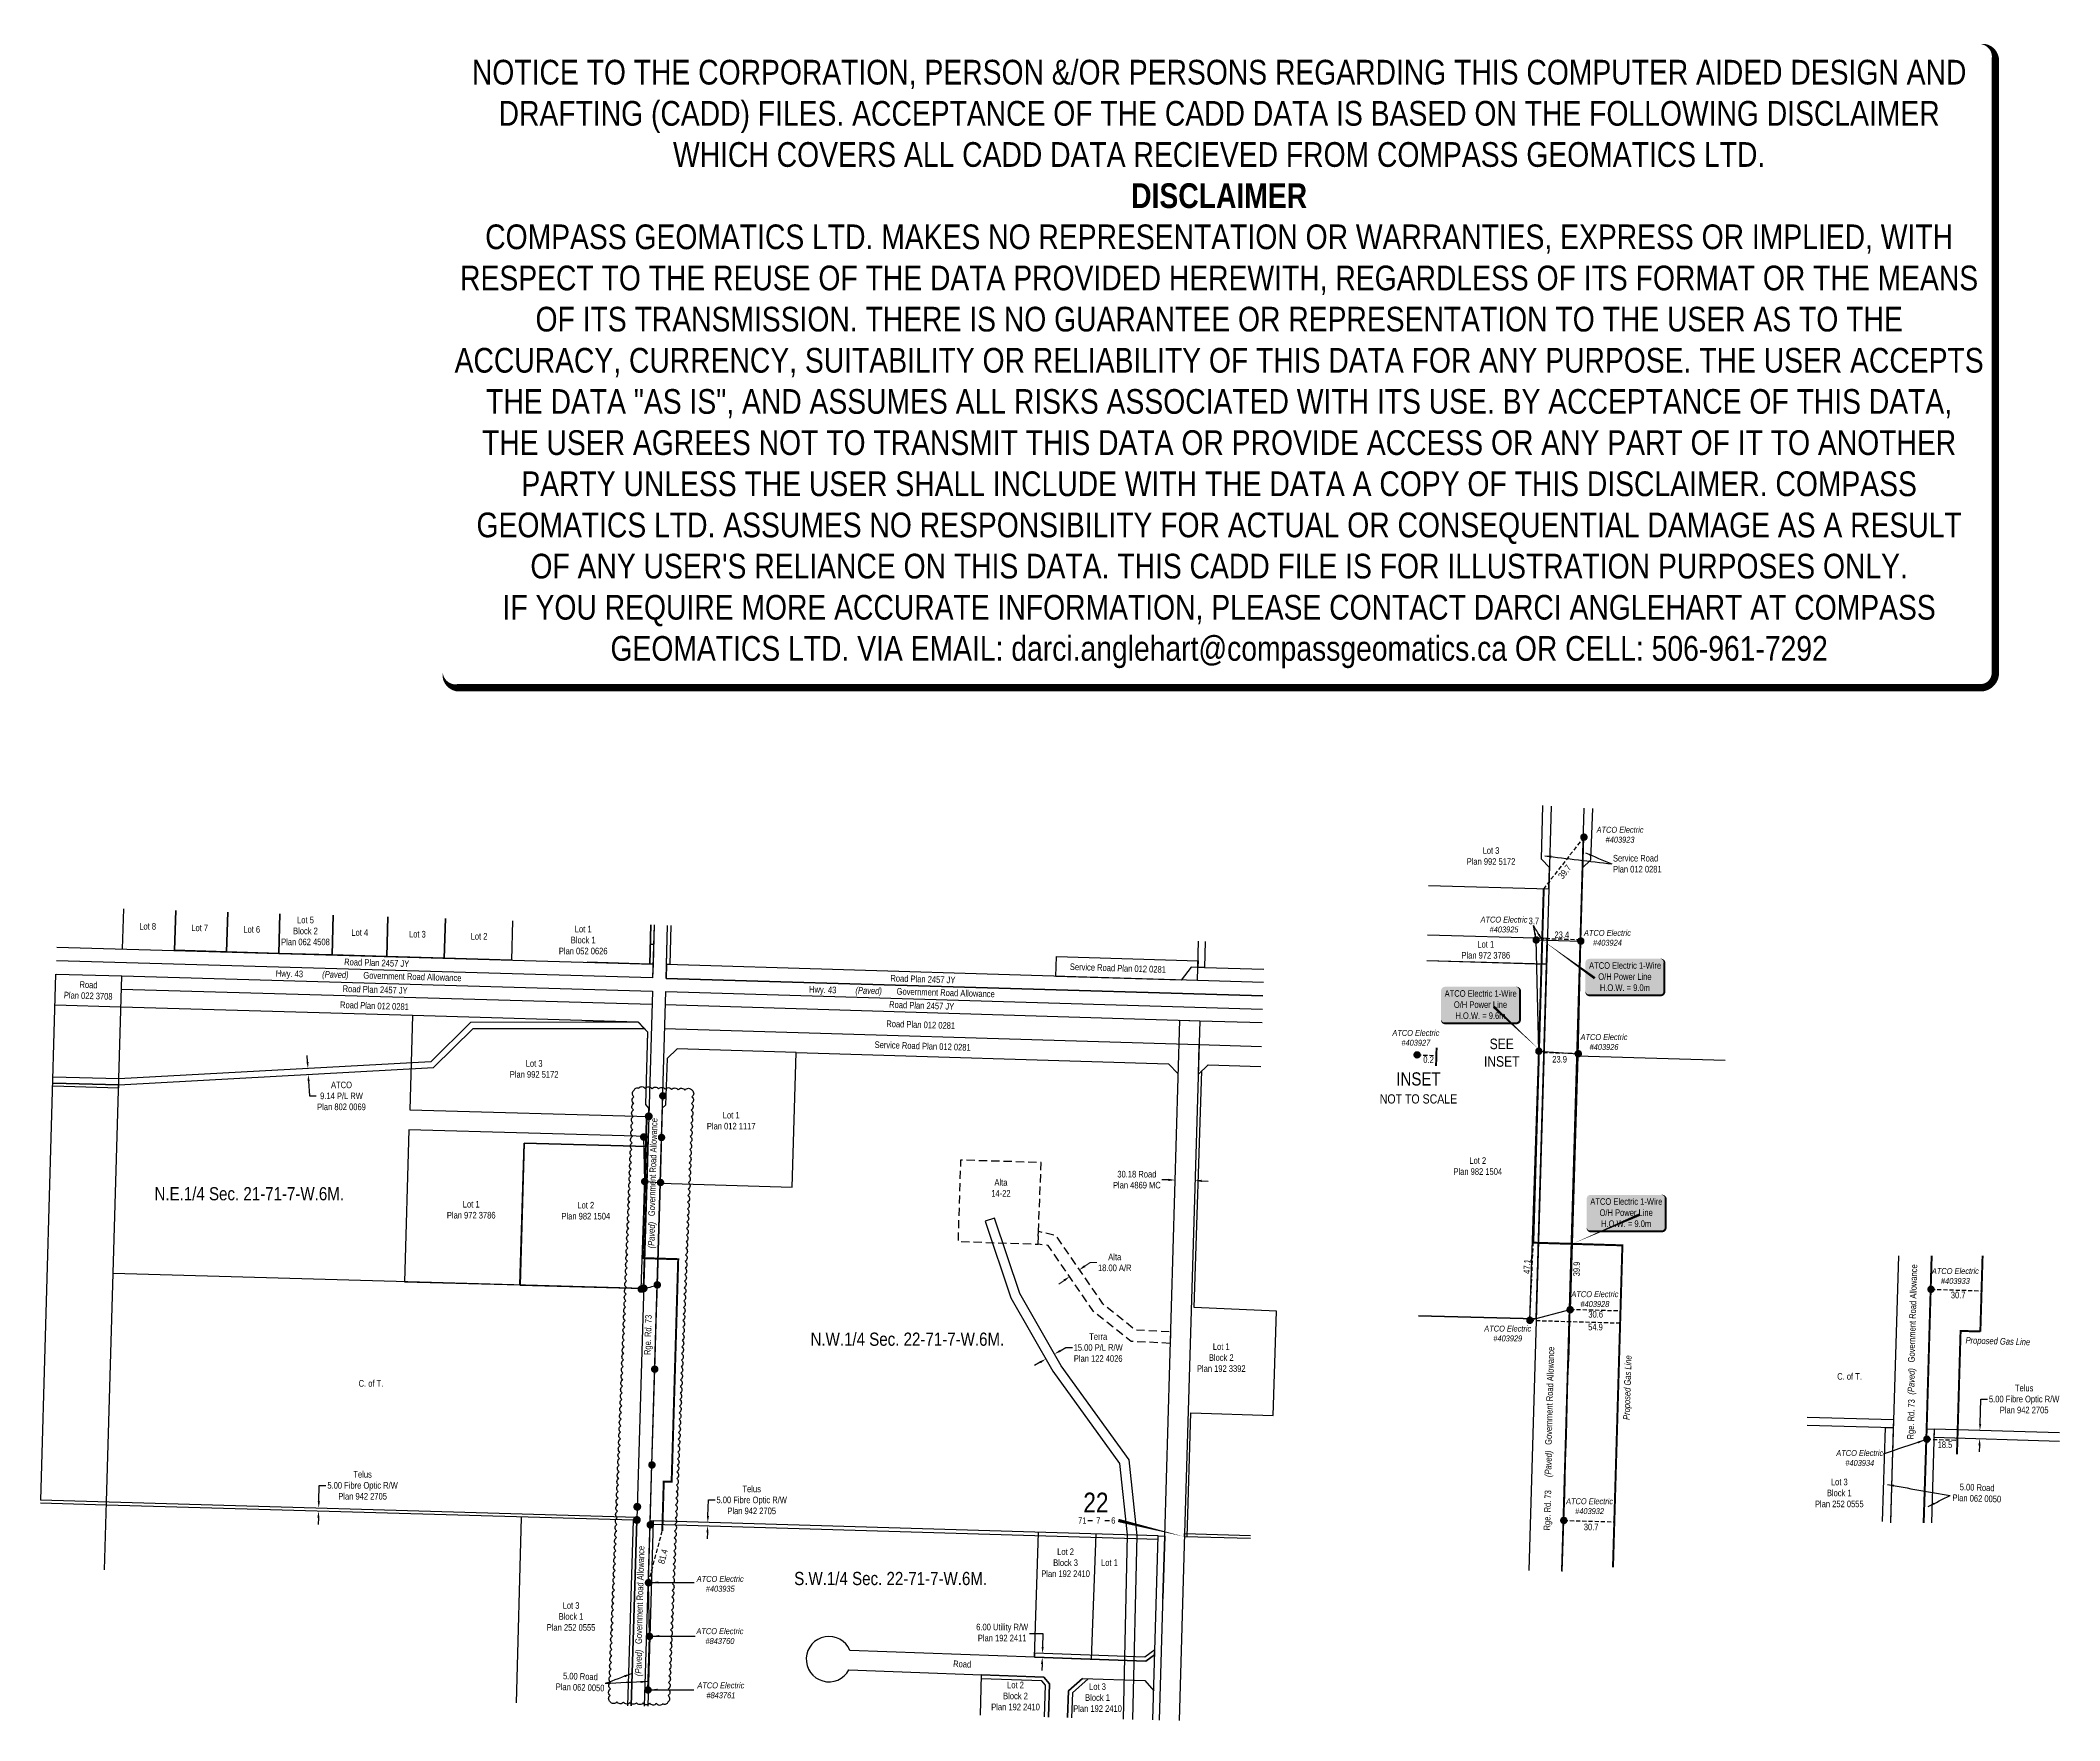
# Model space of a CAD drawing. Extents: x 371667 to 374733, y 6114490 to 6117041.
import ezdxf
from ezdxf.enums import TextEntityAlignment as Align

# ---------------------------------------------------------------- set-up
doc = ezdxf.new("R2010")
doc.units = 0
doc.header["$LTSCALE"] = 5
doc.header["$PDSIZE"] = 0.5
for name, pattern in [('foc-ACCESSROAD', [3.75, 2.5, -1.25]), ('foc-QUARTERLINE', [33, 25, -3, 2, -3]), ('foc-TIELINE', [1.875, 1.25, -0.625]), ('POWERLINE5', [7.8, 2.4, -0.6, 0.6, -0.6, 0.6, -0.6, 2.4])]:
    doc.linetypes.add(name, pattern=pattern)
doc.layers.get('Defpoints').update_dxf_attribs({"color": 9})
for name, color, linetype in [('10', 1, 'Continuous'), ('9', 3, 'Continuous'), ('AS-POWER-EXISTING', 72, 'POWERLINE5'), ('AS-POWER-OH-ATCO PIPELINES-5K', 241, 'foc-OHPOWER'), ('AS-POWER-T', 104, 'Continuous'), ('C-RW', 13, 'Continuous'), ('C-SYMBOL', 7, 'Continuous'), ('DETAIL-T', 7, 'Continuous'), ('F-AR', 190, 'foc-ACCESSROAD'), ('F-RW', 190, 'Continuous'), ('F-WS', 190, 'foc-ACCESSROAD'), ('L-MON', 1, 'Continuous'), ('L-ROAD-T', 7, 'Continuous'), ('L-SEC', 7, 'Continuous'), ('L-SECLBL', 7, 'Continuous'), ('L-SECQ', 8, 'foc-QUARTERLINE'), ('L-TITLEDB', 4, 'Continuous'), ('L-TITLEDB-T', 4, 'Continuous'), ('PROPOSED-SCOPE', 240, 'Continuous'), ('T-TIE', 201, 'foc-TIELINE'), ('T-WATER', 160, 'Continuous'), ('T-WATER-T', 170, 'Continuous')]:
    doc.layers.add(name, color=color, linetype=linetype)
for name, color, linetype, lineweight in [('AS-CABLE-ATCO PIPELINES', 241, 'foc-CABLE', 9), ('AS-CABLE-ATCO PIPELINES-5K', 241, 'foc-CABLE', 9), ('F-AR-T', 190, 'Continuous', 9), ('T-TEXT', 48, 'Continuous', 18), ('T-TIE-T', 201, 'Continuous', 18)]:
    doc.layers.add(name, color=color, linetype=linetype, lineweight=lineweight)
doc.layers.add('DISCLAIMER', color=7, linetype='Continuous', plot=False)
doc.styles.add('175L', font='ARIALN.TTF', dxfattribs={"height": 20})
doc.styles.add('80', font='ARIALN.TTF', dxfattribs={"height": 10})
doc.styles.add('80CG', font='ARIALN.TTF', dxfattribs={"height": 10})
doc.styles.add('80L', font='ARIALN.TTF', dxfattribs={"height": 10})
doc.styles.add('80LS', font='ARIALNI.TTF', dxfattribs={"height": 10})
doc.styles.add('foc-LtypeFont', font='ARIALN.TTF', dxfattribs={"height": 7.35})
doc.styles.add('SIMPLEX', font='ARIALN.TTF')
doc.linetypes.add('foc-CABLE', pattern='A,2,-1,["C",foc-LtypeFont,S=0.2,R=0,X=-0.625,Y=-0.75],-1.24,8', length=12.24)
doc.linetypes.add('foc-OHPOWER', pattern='A,10,-1,["O/P",foc-LtypeFont,S=0.2,R=0,X=-0.5,Y=-0.75],-3.25', length=14.25)
doc.dimstyles.new('Compass 5 000', dxfattribs={"dimscale": 5, "dimtxt": 9, "dimasz": 2, "dimexe": 0.2, "dimexo": 0.0625, "dimgap": 0.5, "dimtad": 0, "dimtih": 1, "dimtoh": 1, "dimzin": 0, "dimdsep": 46, "dimtxsty": '80CG', "dimcen": 0.1, "dimse1": 1, "dimse2": 1, "dimclrd": 256, "dimclrt": 256, "dimaunit": 1, "dimadec": 4, "dimazin": 0, "dimtfac": 0.06, "dimtofl": 0, "dimtmove": 0, "dimatfit": 1, "dimfxl": 0.2, "dimtolj": 1, "dimtzin": 0, "dimlwd": -1, "dimarcsym": 0})

msp = doc.modelspace()

# ---------------------------------------------------------------- texts
at = {"layer": 'AS-POWER-OH-ATCO PIPELINES-5K', "char_height": 8.99715, "attachment_point": 5, "style": '80CG'}
for s, insert in [('\\A1;{\\fArial Narrow|b0|i1|c0|p34;ATCO Electric\\P#403923}', (374065.438, 6115834.486)), ('\\A1;{\\fArial Narrow|b0|i1|c0|p34;ATCO Electric\\P#403925}', (373889.277, 6115698.13)), ('\\A1;{\\fArial Narrow|b0|i1|c0|p34;ATCO Electric\\P#403924}', (374046.252, 6115677.949)), ('\\A1;{\\fArial Narrow|b0|i1|c0|p34;ATCO Electric\\P#403927}', (373755.401, 6115526.09)), ('\\A1;{\\fArial Narrow|b0|i1|c0|p34;ATCO Electric\\P#403926}', (374041.105, 6115519.725)), ('\\A1;{\\fArial Narrow|b0|i1|c0|p34;ATCO Electric\\P#403933}', (374574.447, 6115164.499)), ('\\A1;{\\fArial Narrow|b0|i1|c0|p34;ATCO Electric\\P#403928}', (374027.219, 6115129.441)), ('\\A1;{\\fArial Narrow|b0|i1|c0|p34;ATCO Electric\\P#403929}', (373894.918, 6115077.203)), ('\\A1;{\\fArial Narrow|b0|i1|c0|p34;ATCO Electric\\P#403932}', (374019.162, 6114815.039)), ('\\A1;{\\fArial Narrow|b0|i1|c0|p34;ATCO Electric\\P#403935}', (372699.41, 6114697.146)), ('\\A1;{\\fArial Narrow|b0|i1|c0|p34;ATCO Electric\\P#843760}', (372698.914, 6114617.768)), ('\\A1;{\\fArial Narrow|b0|i1|c0|p34;ATCO Electric\\P#843761}', (372700.408, 6114535.4))]:
    msp.add_mtext(s, dxfattribs=dict(at, insert=insert))
at = {"layer": 'AS-POWER-OH-ATCO PIPELINES-5K', "insert": (374429.321, 6114888.231), "char_height": 8.99715, "width": 65.48809, "attachment_point": 5, "style": '80CG'}
msp.add_mtext('\\A1;{\\fArial Narrow|b0|i1|c0|p34;ATCO Electric\\P#403934}', dxfattribs=at)
at = {"layer": 'C-SYMBOL', "color": 3, "style": '175L'}
for s, p in [('N.E.1/4 Sec. 21-71-7-W.6M.', (371984.417, 6115273.47)), ('N.W.1/4 Sec. 22-71-7-W.6M.', (372983.536, 6115052.626)), ('S.W.1/4 Sec. 22-71-7-W.6M.', (372958.167, 6114689.317))]:
    msp.add_text(s, height=20, dxfattribs=at).set_placement(p, align=Align.BOTTOM_CENTER)
at = {"layer": 'DETAIL-T', "color": 3, "attachment_point": 5, "style": '80CG'}
for s, insert, char_height, width in [('SEE\\PINSET', (373885.799, 6115503.537), 15.9949, 53.77463), ('INSET\\P{\\H0.7x;NOT TO SCALE}', (373759.422, 6115450.031), 19.99367, 116.93788)]:
    msp.add_mtext(s, dxfattribs=dict(at, insert=insert, char_height=char_height, width=width))
at = {"layer": 'F-RW', "linetype": 'ByBlock', "insert": (373125.542, 6115298.36), "char_height": 9.9968, "attachment_point": 5, "style": '80CG'}
msp.add_mtext('\\A1;Alta\\P14-22', dxfattribs=at)
at = {"layer": 'L-ROAD-T', "style": '80L'}
for rotation, p in [(358.451137, (372232.116, 6115619.127)), (358.451137, (373041.683, 6115594.755)), (88.451137, (372597.142, 6115329.894)), (88.451137, (374509.628, 6115107.869)), (88.451137, (373958.599, 6114982.695)), (88.451137, (372577.413, 6114680.356))]:
    msp.add_text('Government Road Allowance', height=10, rotation=rotation, dxfattribs=at).set_placement(p, align=Align.MIDDLE_CENTER)
at = {"layer": 'L-TITLEDB', "attachment_point": 5, "style": '80CG'}
for s, insert, char_height in [('\\A1;Lot 3\\PPlan 992 5172', (373869.496, 6115802.182), 10), ('\\A1;Lot 8', (371830.19, 6115695.376), 10), ('\\A1;Lot 7', (371909.213, 6115693.075), 10), ('\\A1;Lot 6', (371988.211, 6115690.758), 10), ('\\A1;Lot 5\\PBlock 2\\PPlan 062 4508', (372069.799, 6115688.397), 10), ('\\A1;Lot 4', (372152.235, 6115685.927), 10), ('\\A1;Lot 3', (372239.663, 6115683.472), 10), ('\\A1;Lot 1\\PBlock 1\\PPlan 052 0626', (372491.4, 6115674.569), 10), ('\\A1;Lot 2', (372333.22, 6115680.206), 10), ('\\A1;Lot 1\\PPlan 972 3786', (373861.587, 6115659.787), 10), ('\\A1;Lot 3\\PPlan 992 5172', (372416.925, 6115478.94), 10), ('\\A1;Lot 1\\PPlan 012 1117', (372716.091, 6115400.353), 10), ('\\A1;Lot 2\\PPlan 982 1504', (373849.438, 6115331.426), 10), ('\\A1;Lot 1\\PPlan 972 3786', (372321.393, 6115265.151), 10), ('\\A1;Lot 2\\PPlan 982 1504', (372495.357, 6115263.669), 10), ('\\A1;Lot 1\\PBlock 2\\PPlan 192 3392', (373460.02, 6115040.646), 10), ('\\A1;Lot 3\\PBlock 1\\PPlan 252 0555', (374398.226, 6114835.152), 10), ('\\A1;Lot 2\\PBlock 3\\PPlan 192 2410', (373223.691, 6114729.227), 10), ('\\A1;Lot 1', (373290.25, 6114729.279), 10), ('\\A1;Lot 3\\PBlock 1\\PPlan 252 0555', (372472.957, 6114647.626), 10), ('\\A1;6.00 Utility R/W\\PPlan 192 2411', (373127.434, 6114623.188), 9.99684), ('\\A1;Lot 2\\PBlock 2\\PPlan 192 2410', (373147.702, 6114526.92), 10), ('\\A1;Lot 3\\PBlock 1\\PPlan 192 2410', (373272.19, 6114524.43), 10)]:
    msp.add_mtext(s, dxfattribs=dict(at, insert=insert, char_height=char_height))
at = {"layer": 'L-TITLEDB', "linetype": 'ByBlock', "insert": (374051.478, 6115803.896), "char_height": 10, "width": 75.05907, "attachment_point": 1, "style": '175L'}
msp.add_mtext(' Service Road\\P Plan 012 0281', dxfattribs=at)
at = {"layer": 'L-TITLEDB', "insert": (373066.779, 6114575.375), "char_height": 10, "attachment_point": 5, "rotation": 357.912131, "style": '80CG'}
msp.add_mtext('\\A1;Road', dxfattribs=at)
at = {"layer": 'L-TITLEDB-T', "style": '80CG'}
for p in [(374395.042, 6115007.151), (372150.472, 6114996.527)]:
    msp.add_text('C. of T.', height=9.9968, dxfattribs=at).set_placement(p)
at = {"layer": 'L-TITLEDB-T', "char_height": 10, "attachment_point": 5, "style": '80CG'}
for s, insert, width, rotation in [('\\A1;Hwy. 43', (372045.391, 6115622.196), 175.67981, 358.272707), ('\\A1;Road Plan 2457 JY', (372177.947, 6115640.017), 175.67981, 358.272707), ('\\A1; Service Road Plan 012 0281', (373301.51, 6115632.003), 175.67981, 358.272707), ('\\A1;Road\\PPlan 022 3708', (371740.238, 6115598.337), 73.47653, 358.272707), ('\\A1;Road Plan 2457 JY', (372175.572, 6115599.33), 175.67981, 358.272707), ('\\A1;Hwy. 43', (372854.957, 6115597.824), 175.67981, 358.272707), ('\\A1;Road Plan 2457 JY', (373007.098, 6115615.289), 175.67981, 358.272707), ('\\A1;Road Plan 012 0281', (372174.55, 6115574.789), 175.67981, 358.272707), ('\\A1;Road Plan 2457 JY', (373005.255, 6115575.227), 175.67981, 358.272707), ('\\A1;Road Plan 012 0281', (373003.75, 6115546.029), 175.67981, 358.272707), ('\\A1; Service Road Plan 012 0281', (373005.129, 6115513.703), 175.67981, 358.272707), ('\\A1;Rge. Rd. 73', (372591.09, 6115075.106), 60.68663, 88.312548), ('\\A1;Rge. Rd. 73', (374508.537, 6114946.957), 60.68663, 88.312548), ('\\A1;Rge. Rd. 73', (373956.612, 6114808.797), 60.68663, 88.312548), ('\\A1;5.00 Road \\PPlan 062 0050', (374607.285, 6114835.152), 73.42879, 358.272707), ('\\A1;5.00 Road \\PPlan 062 0050', (372486.922, 6114548.259), 73.42879, 358.272707)]:
    msp.add_mtext(s, dxfattribs=dict(at, insert=insert, width=width, rotation=rotation))
at = {"layer": 'T-TEXT', "style": '80LS'}
for rotation, p in [(358.451137, (372115.215, 6115622.288)), (358.451137, (372924.781, 6115597.916)), (88.451137, (372594.98, 6115226.652)), (88.451137, (374507.465, 6115004.628)), (88.451137, (373956.436, 6114879.454)), (88.451137, (372575.251, 6114577.115))]:
    msp.add_text('(Paved)', height=10, rotation=rotation, dxfattribs=at).set_placement(p, align=Align.MIDDLE_CENTER)
at = {"layer": 'T-TIE', "ltscale": 0.2, "style": '80CG'}
for s, rotation, p in [('47.1', 87.338846, (373928.682, 6115167.636)), ('39.9', 88.312556, (374004.144, 6115163.955)), ('81.4', 75.050169, (372614.411, 6114726.642))]:
    msp.add_text(s, height=10, rotation=rotation, dxfattribs=at).set_placement(p)
for s, p in [('30.7', (374567.55, 6115130.662)), ('30.6', (374017.238, 6115101.425)), ('54.9', (374016.988, 6115082.11)), ('18.5', (374547.495, 6114903.431)), ('30.7', (374010.389, 6114778.616))]:
    msp.add_text(s, height=10, dxfattribs=at).set_placement(p)
at = {"layer": 'T-TIE-T', "ltscale": 0.2, "style": '80CG'}
for s, rotation, p in [('39.7', 52.007537, (373978.453, 6115766.401)), ('0.2', 358.312546, (373766.552, 6115488.38))]:
    msp.add_text(s, height=10, rotation=rotation, dxfattribs=at).set_placement(p)
for s, p in [('3.7', (373926.629, 6115698.676)), ('23.4', (373965.852, 6115677.594)), ('23.9', (373962.502, 6115488.688))]:
    msp.add_text(s, height=10, dxfattribs=at).set_placement(p)
at = {"layer": 'T-WATER', "insert": (374070.038, 6114946.238), "char_height": 10, "width": 97.89673, "attachment_point": 1, "rotation": 88.312556, "style": '80CG'}
msp.add_mtext('{\\fArial Narrow|b0|i1|c0|p34;Proposed Gas Line}', dxfattribs=at)
at = {"layer": 'T-WATER-T', "linetype": 'ByBlock', "insert": (374590.083, 6115072.116), "char_height": 10, "width": 97.89673, "attachment_point": 1, "rotation": 358.312556, "style": '80CG'}
msp.add_mtext('{\\fArial Narrow|b0|i1|c0|p34;Proposed Gas Line}', dxfattribs=at)

# ---------------------------------------------------------------- blocks, each defined once
blk = doc.blocks.new('fdia')
at = {"color": 255, "const_width": 1}
blk.add_lwpolyline([(-0.5, 0, 1), (0.5, 0, 1)], format="xyb", close=True, dxfattribs=at)
blk = doc.blocks.new('Fdiaa')
blk.add_blockref('fdia', (0, 0))
blk = doc.blocks.new('fdib')
at = {"color": 1, "const_width": 1.6}
blk.add_lwpolyline([(-0.4, 0, 1), (0.4, 0, 1)], format="xyb", close=True, dxfattribs=at)
at = {"color": 1}
blk.add_circle((0, 0), 0.8, dxfattribs=at)
blk = doc.blocks.new('Fdibb')
blk.add_blockref('fdib', (0, 0))
blk = doc.blocks.new('fdicc')
for name in ['Fdibb', 'Fdiaa']:
    blk.add_blockref(name, (0, 0))
blk = doc.blocks.new('FDI')
blk.add_blockref('fdicc', (0, 0))
blk = doc.blocks.new('POWERPOLE')
h = blk.add_hatch(color=255)
edge = h.paths.add_edge_path()
edge.add_arc((0, 0), 0.96, 0, 360)
at = {"layer": 'AS-CABLE-ATCO PIPELINES', "linetype": 'ByBlock'}
for p, q in [((0.68, -0.68), (-0.68, 0.68)), ((-0.68, -0.68), (0.68, 0.68))]:
    blk.add_line(p, q, dxfattribs=at)
at = {"layer": 'AS-CABLE-ATCO PIPELINES', "linetype": 'ByBlock', "const_width": 0.01, "flags": 128}
for points in [[(-0.68, -0.68), (0.68, 0.68)], [(0.68, -0.68), (-0.68, 0.68)]]:
    blk.add_lwpolyline(points, dxfattribs=at)
at = {"layer": 'AS-CABLE-ATCO PIPELINES', "linetype": 'ByBlock'}
blk.add_circle((0, 0), 0.96, dxfattribs=at)
blk = doc.blocks.new('*D385')
at = {"layer": 'Defpoints', "color": 0, "linetype": 'ByBlock', "transparency": 16777216}
for p in [(372650.7, 6114786.2), (372650.8, 6114791.2), (372680.5, 6114790.3)]:
    blk.add_point(p, dxfattribs=at)
at = {"layer": 'L-TITLEDB-T', "transparency": 16777216}
for p, q in [((372680.8, 6114800.3), (372681.5, 6114824.6)), ((372681.5, 6114824.6), (372691.5, 6114824.6)), ((372680, 6114775.4), (372679.7, 6114765.4))]:
    blk.add_line(p, q, dxfattribs=at)
at = {"layer": 'L-TITLEDB-T', "linetype": 'ByBlock', "transparency": 16777216}
for points in [[(372679.1, 6114800.4), (372682.4, 6114800.3), (372680.5, 6114790.3)], [(372678.4, 6114775.4), (372681.7, 6114775.3), (372680.3, 6114785.4)]]:
    blk.add_solid(points, dxfattribs=at)
at = {"layer": 'L-TITLEDB-T', "linetype": 'ByBlock', "transparency": 16777216, "insert": (372747.2, 6114824.6), "char_height": 10, "attachment_point": 5, "style": '80CG'}
blk.add_mtext('\\A1;Telus\\P5.00 Fibre Optic R/W\\PPlan 942 2705', dxfattribs=at)
blk = doc.blocks.new('*D386')
at = {"layer": 'Defpoints', "color": 0, "linetype": 'ByBlock', "transparency": 16777216}
for p in [(373206.7, 6115046), (373208.4, 6115043), (373195.4, 6115035.6)]:
    blk.add_point(p, dxfattribs=at)
at = {"layer": 'F-RW', "transparency": 16777216}
for p, q in [((373215.4, 6115050.9), (373224.1, 6115055.9)), ((373224.1, 6115055.9), (373234.1, 6115055.9)), ((373185, 6115033.6), (373176.3, 6115028.6))]:
    blk.add_line(p, q, dxfattribs=at)
at = {"layer": 'F-RW', "linetype": 'ByBlock', "transparency": 16777216}
for points in [[(373214.6, 6115052.4), (373216.2, 6115049.5), (373206.7, 6115046)], [(373184.2, 6115035), (373185.9, 6115032.1), (373193.7, 6115038.5)]]:
    blk.add_solid(points, dxfattribs=at)
at = {"layer": 'F-RW', "linetype": 'ByBlock', "transparency": 16777216, "insert": (373273.2, 6115055.9), "char_height": 10, "attachment_point": 5, "style": '80CG'}
blk.add_mtext('\\A1;Terra\\P15.00 P/L R/W\\PPlan 122 4026', dxfattribs=at)
blk = doc.blocks.new('*D387')
at = {"layer": 'Defpoints', "color": 0, "linetype": 'ByBlock', "transparency": 16777216}
for p in [(373389.9, 6115309.4), (373390, 6115310.2), (373420.1, 6115308.5)]:
    blk.add_point(p, dxfattribs=at)
at = {"layer": 'L-TITLEDB-T', "transparency": 16777216}
for p, q in [((373380, 6115310.5), (373370, 6115310.8)), ((373430.1, 6115309), (373440.1, 6115308.7))]:
    blk.add_line(p, q, dxfattribs=at)
at = {"layer": 'L-TITLEDB-T', "linetype": 'ByBlock', "transparency": 16777216}
for points in [[(373380, 6115312.2), (373379.9, 6115308.8), (373390, 6115310.2)], [(373430.2, 6115310.7), (373430.1, 6115307.4), (373420.1, 6115309.3)]]:
    blk.add_solid(points, dxfattribs=at)
at = {"layer": 'L-TITLEDB-T', "linetype": 'ByBlock', "transparency": 16777216, "insert": (373331.9, 6115310.8), "char_height": 10, "attachment_point": 5, "style": '80CG'}
blk.add_mtext('\\A1;30.18 Road\\PPlan 4869 MC', dxfattribs=at)
blk = doc.blocks.new('*D388')
at = {"layer": 'Defpoints', "color": 0, "linetype": 'ByBlock', "transparency": 16777216}
for p in [(372060, 6114808.4), (372060.1, 6114813.4), (372089.8, 6114812.5)]:
    blk.add_point(p, dxfattribs=at)
at = {"layer": 'L-TITLEDB-T', "transparency": 16777216}
for p, q in [((372090.1, 6114822.5), (372090.8, 6114846.7)), ((372090.8, 6114846.7), (372100.8, 6114846.7)), ((372089.4, 6114797.5), (372089.1, 6114787.5))]:
    blk.add_line(p, q, dxfattribs=at)
at = {"layer": 'L-TITLEDB-T', "linetype": 'ByBlock', "transparency": 16777216}
for points in [[(372087.7, 6114797.6), (372091, 6114797.5), (372089.7, 6114807.5)], [(372088.4, 6114822.5), (372091.8, 6114822.4), (372089.8, 6114812.5)]]:
    blk.add_solid(points, dxfattribs=at)
at = {"layer": 'L-TITLEDB-T', "linetype": 'ByBlock', "transparency": 16777216, "insert": (372156.5, 6114846.7), "char_height": 10, "attachment_point": 5, "style": '80CG'}
blk.add_mtext('\\A1;Telus\\P5.00 Fibre Optic R/W\\PPlan 942 2705', dxfattribs=at)
blk = doc.blocks.new('L-SECLBL')
at = {"layer": '9', "color": 7}
for p, q in [((-5.1, -27.8), (-12.3, -27.8)), ((20.7, -27.8), (13.5, -27.8))]:
    blk.add_line(p, q, dxfattribs=at)
at = {"layer": '10', "color": 2, "style": 'SIMPLEX'}
blk.add_attdef('SEC', text='', height=30, dxfattribs=at).set_placement((0, 0), align=Align.MIDDLE)
at = {"layer": '10', "color": 5, "style": '80L'}
blk.add_attdef('TWP', text='', height=9.5, dxfattribs=at).set_placement((-14.4, -27.4), align=Align.MIDDLE_RIGHT)
blk.add_attdef('RGE', text='', height=9.5, dxfattribs=at).set_placement((3.6, -27.4), align=Align.MIDDLE_CENTER)
blk.add_attdef('MER', text='', height=9.5, dxfattribs=at).set_placement((23.2, -27.4), align=Align.MIDDLE_LEFT)
blk = doc.blocks.new('*D390')
at = {"layer": 'Defpoints', "color": 0, "transparency": 16777216}
for p in [(373244.5, 6115173.8), (373246.6, 6115170.9), (373231.8, 6115160.6)]:
    blk.add_point(p, dxfattribs=at)
at = {"layer": 'F-AR-T', "transparency": 16777216}
for p, q in [((373252.7, 6115179.5), (373261, 6115185.2)), ((373261, 6115185.2), (373271, 6115185.2)), ((373221.5, 6115157.9), (373213.2, 6115152.3))]:
    blk.add_line(p, q, dxfattribs=at)
for points in [[(373251.8, 6115180.9), (373253.7, 6115178.1), (373244.5, 6115173.8)], [(373220.5, 6115159.3), (373222.4, 6115156.6), (373229.7, 6115163.6)]]:
    blk.add_solid(points, dxfattribs=at)
at = {"layer": 'F-AR-T', "transparency": 16777216, "insert": (373298.3, 6115185.2), "char_height": 10, "attachment_point": 5, "style": '80CG'}
blk.add_mtext('\\A1;Alta\\P18.00 A/R', dxfattribs=at)
blk = doc.blocks.new('*D391')
at = {"layer": 'C-RW', "transparency": 16777216}
for p, q in [((372073, 6115489.6), (372072.4, 6115499.6)), ((372074.6, 6115460.5), (372075.8, 6115438)), ((372075.8, 6115438), (372085.8, 6115438))]:
    blk.add_line(p, q, dxfattribs=at)
for points in [[(372074.6, 6115489.7), (372071.3, 6115489.5), (372073.5, 6115479.6)], [(372076.2, 6115460.6), (372072.9, 6115460.4), (372074, 6115470.4)]]:
    blk.add_solid(points, dxfattribs=at)
at = {"layer": 'Defpoints', "color": 0, "transparency": 16777216}
for p in [(372153.4, 6115484.1), (372153.9, 6115474.9), (372074, 6115470.4)]:
    blk.add_point(p, dxfattribs=at)
at = {"layer": 'C-RW', "transparency": 16777216, "insert": (372124.5, 6115438), "char_height": 10, "attachment_point": 5, "style": '80CG'}
blk.add_mtext('\\A1;ATCO\\P9.14 P/L RW\\PPlan 802 0069', dxfattribs=at)
blk = doc.blocks.new('*D452')
at = {"layer": 'Defpoints', "color": 0, "transparency": 16777216}
for p in [(374611.7, 6114930), (374635.5, 6114929.3), (374635.2, 6114916.9)]:
    blk.add_point(p, dxfattribs=at)
at = {"layer": 'L-TITLEDB-T', "transparency": 16777216}
for p, q in [((374612, 6114940), (374613.2, 6114977.7)), ((374613.2, 6114977.7), (374623.2, 6114977.7)), ((374611.1, 6114907.6), (374610.8, 6114897.6))]:
    blk.add_line(p, q, dxfattribs=at)
for points in [[(374610.4, 6114940.1), (374613.7, 6114940), (374611.7, 6114930)], [(374609.4, 6114907.6), (374612.7, 6114907.5), (374611.4, 6114917.6)]]:
    blk.add_solid(points, dxfattribs=at)
at = {"layer": 'L-TITLEDB-T', "transparency": 16777216, "insert": (374678.9, 6114977.7), "char_height": 10, "attachment_point": 5, "style": '80CG'}
blk.add_mtext('\\A1;Telus\\P5.00 Fibre Optic R/W\\PPlan 942 2705', dxfattribs=at)
blk = doc.blocks.new('*U459')
h = blk.add_hatch(color=255)
edge = h.paths.add_edge_path()
edge.add_line((-54, -28.5), (54, -28.5))
edge.add_arc((54, -22.5), 6, 270, 360)
edge.add_line((60, -22.5), (60, 21))
edge.add_arc((54, 21), 6, 0, 90)
edge.add_line((54, 27), (-54, 27))
edge.add_arc((-54, 21), 6, 90, 180)
edge.add_line((-60, 21), (-60, -22.5))
edge.add_arc((-54, -22.5), 6, 180, 270)
at = {"layer": 'AS-CABLE-ATCO PIPELINES-5K', "linetype": 'ByBlock', "flags": 128}
blk.add_lwpolyline([(-54, -28.5, 3, 3, 0), (54, -28.5, 3, 3, 0.414214), (60, -22.5, 3, 3, 0), (60, 21, 3, 0, 0.414214), (54, 27, 0, 0, 0), (-54, 27, 0, 0, 0.414214), (-60, 21, 0, 0, 0), (-60, -22.5, 0, 3, 0.414214)], format="xyseb", close=True, dxfattribs=at)
at = {"layer": 'AS-CABLE-ATCO PIPELINES-5K', "linetype": 'ByBlock', "style": '80'}
blk.add_attdef('ENTER_TEXT_001', (-26.8, -4.9), '', height=10, dxfattribs=at)
blk = doc.blocks.new('Disclaimer_Legal')
at = {"layer": 'DISCLAIMER', "color": 254, "flags": 128}
blk.add_lwpolyline([(-3613, -1105, 37.5, 37.5, 0), (4096, -1105, 37.5, 37.5, 0.414214), (4171, -1030, 37.5, 37.5, 0), (4171, 2079, 37.5, 0, 0.414214), (4096, 2154, 0, 0, 0), (-3613, 2154, 0, 0, 0.414214), (-3688, 2079, 0, 0, 0), (-3688, -1030, 0, 37.5, 0.414214)], format="xyseb", close=True, dxfattribs=at)
at = {"layer": 'DISCLAIMER', "color": 254, "insert": (242, 534), "char_height": 125, "width": 7717.57, "attachment_point": 5, "style": '80'}
blk.add_mtext('NOTICE TO THE CORPORATION, PERSON &/OR PERSONS REGARDING THIS COMPUTER AIDED DESIGN AND DRAFTING (CADD) FILES. ACCEPTANCE OF THE CADD DATA IS BASED ON THE FOLLOWING DISCLAIMER WHICH COVERS ALL CADD DATA RECIEVED FROM COMPASS GEOMATICS LTD.\\P{\\fArial Narrow|b1|i0|c0|p34;DISCLAIMER}\\PCOMPASS GEOMATICS LTD. MAKES NO REPRESENTATION OR WARRANTIES, EXPRESS OR IMPLIED, WITH RESPECT TO THE REUSE OF THE DATA PROVIDED HEREWITH, REGARDLESS OF ITS FORMAT OR THE MEANS OF ITS TRANSMISSION. THERE IS NO GUARANTEE OR REPRESENTATION TO THE USER AS TO THE ACCURACY, CURRENCY, SUITABILITY OR RELIABILITY OF THIS DATA FOR ANY PURPOSE. THE USER ACCEPTS THE DATA "AS IS", AND ASSUMES ALL RISKS ASSOCIATED WITH ITS USE. BY ACCEPTANCE OF THIS DATA, THE USER AGREES NOT TO TRANSMIT THIS DATA OR PROVIDE ACCESS OR ANY PART OF IT TO ANOTHER PARTY UNLESS THE USER SHALL INCLUDE WITH THE DATA A COPY OF THIS DISCLAIMER. COMPASS GEOMATICS LTD. ASSUMES NO RESPONSIBILITY FOR ACTUAL OR CONSEQUENTIAL DAMAGE AS A RESULT OF ANY USER\'S RELIANCE ON THIS DATA. THIS CADD FILE IS FOR ILLUSTRATION PURPOSES ONLY.\\PIF YOU REQUIRE MORE ACCURATE INFORMATION, PLEASE CONTACT DARCI ANGLEHART AT COMPASS GEOMATICS LTD. VIA EMAIL: darci.anglehart@compassgeomatics.ca OR CELL: 506-961-7292', dxfattribs=at)

# ---------------------------------------------------------------- dimensions: what is measured, and where the dimension line sits
at = {"layer": 'C-RW'}
dim = msp.add_linear_dim(base=(372074.01, 6115470.446), p1=(372153.397, 6115484.058), p2=(372153.905, 6115474.856), angle=273.158797, text='ATCO\\P9.14 P/L RW\\PPlan 802 0069', dimstyle='Compass 5 000', dxfattribs=at)
dim.commit()
dim.dimension.update_dxf_attribs({"geometry": '*D391', "text_midpoint": (372124.547, 6115438.024), "dimtype": 161})
at = {"layer": 'F-AR-T'}
dim = msp.add_aligned_dim(p1=(373231.751, 6115160.646), p2=(373246.561, 6115170.866), distance=3.608, text='Alta\\P18.00 A/R', dimstyle='Compass 5 000', dxfattribs=at)
dim.commit()
dim.dimension.update_dxf_attribs({"geometry": '*D390', "text_midpoint": (373298.255, 6115185.195)})
at = {"layer": 'F-RW', "color": 1, "linetype": 'ByBlock'}
dim = msp.add_aligned_dim(p1=(373195.41, 6115035.591), p2=(373208.419, 6115043.005), distance=3.403, text='Terra\\P15.00 P/L R/W\\PPlan 122 4026', dimstyle='Compass 5 000', dxfattribs=at)
dim.commit()
dim.dimension.update_dxf_attribs({"geometry": '*D386', "text_midpoint": (373273.196, 6115055.864)})
at = {"layer": 'L-TITLEDB-T', "color": 1, "linetype": 'ByBlock'}
dim = msp.add_aligned_dim(p1=(373420.094, 6115308.496), p2=(373389.945, 6115309.381), distance=-0.816, text='30.18 Road\\PPlan 4869 MC', dimstyle='Compass 5 000', dxfattribs=at)
dim.commit()
dim.dimension.update_dxf_attribs({"geometry": '*D387', "text_midpoint": (373331.857, 6115310.783)})
at = {"layer": 'L-TITLEDB-T'}
dim = msp.add_linear_dim(base=(374611.727, 6114930.023), p1=(374635.155, 6114916.865), p2=(374635.526, 6114929.312), angle=88.290068, text='Telus\\P5.00 Fibre Optic R/W\\PPlan 942 2705', dimstyle='Compass 5 000', dxfattribs=at)
dim.commit()
dim.dimension.update_dxf_attribs({"geometry": '*D452', "text_midpoint": (374678.854, 6114977.734), "dimtype": 161})
at = {"layer": 'L-TITLEDB-T', "color": 1, "linetype": 'ByBlock'}
for base, p1, p2, picture, middle in [((372089.804, 6114812.474), (372059.985, 6114808.386), (372060.134, 6114813.361), '*D388', (372156.532, 6114846.732)), ((372680.47, 6114790.335), (372650.651, 6114786.248), (372650.8, 6114791.223), '*D385', (372747.198, 6114824.594))]:
    dim = msp.add_linear_dim(base=base, p1=p1, p2=p2, angle=88.286381, text='Telus\\P5.00 Fibre Optic R/W\\PPlan 942 2705', dimstyle='Compass 5 000', dxfattribs=at)
    dim.commit()
    dim.dimension.update_dxf_attribs({"geometry": picture, "text_midpoint": middle, "dimtype": 161})

# ---------------------------------------------------------------- linework, layer by layer
at = {"layer": 'AS-POWER-OH-ATCO PIPELINES-5K', "flags": 128}
for points in [[(373990.014, 6115113.13), (374001.667, 6115498.925), (374005.822, 6115673.073), (374010.577, 6115830.91)], [(373928.524, 6115097.313), (373942.127, 6115505.85), (373938.074, 6115674.808)], [(373938.074, 6115674.808), (374005.822, 6115673.073)], [(373942.127, 6115505.85), (374001.982, 6115502.013)], [(372604.003, 6115150.954), (372608.664, 6115305.272), (372610.326, 6115374.931), (372612.228, 6115438.066)], [(372579.407, 6115144.627), (372584.848, 6115308.042), (372583.227, 6115375.625)], [(372584.848, 6115308.042), (372608.79, 6115306.507)], [(374527.264, 6114789.649), (374531.197, 6114916.809), (374537.49, 6115144.394), (374538.992, 6115195.344)], [(372579.407, 6115144.627), (372587.115, 6115146.186), (372590.234, 6115147.324), (372593.212, 6115147.863), (372595.798, 6115148.864), (372599.489, 6115149.775), (372603.847, 6115151.119)], [(372600.01, 6115023.114), (372600.608, 6115038.849), (372601.017, 6115058.85), (372601.602, 6115074.764), (372602.02, 6115092.735), (372602.427, 6115109.189), (372603.178, 6115125.589), (372603.478, 6115135.275), (372603.711, 6115146.082), (372603.847, 6115151.119)], [(373928.524, 6115097.313), (373989.624, 6115113.49)], [(373980.032, 6114793.53), (373981.527, 6114832.868), (373982.549, 6114882.87), (373984.012, 6114922.655), (373985.057, 6114967.583), (373986.074, 6115008.718), (373987.952, 6115049.718), (373988.702, 6115073.933), (373989.284, 6115100.95), (373989.624, 6115113.543)], [(372589.764, 6114536.063), (372592.052, 6114617.455), (372590.491, 6114698.889), (372593.207, 6114786.699), (372595.724, 6114877.733), (372600.01, 6115023.114)], [(373977.752, 6114716.178), (373980.032, 6114793.53)]]:
    msp.add_lwpolyline(points, dxfattribs=at)
at = {"layer": 'AS-POWER-OH-ATCO PIPELINES-5K', "linetype": 'ByBlock', "flags": 128}
for points in [[(373947.487, 6115674.395, 0, 3.999, 0), (374027.017, 6115616.683, 1.999, 1.999, 0)], [(373942.367, 6115508.529, 0, 3.999, 0), (373873.658, 6115573.406, 1.999, 1.999, 0)], [(373992.967, 6115213.353, 0, 3.999, 0), (374094.786, 6115257.56, 1.999, 1.999, 0)]]:
    msp.add_lwpolyline(points, format="xyseb", dxfattribs=at)
at = {"layer": 'C-RW', "flags": 128}
msp.add_lwpolyline([(371686.352, 6115457.37), (371786.328, 6115454.57), (372264.109, 6115480.938), (372324.278, 6115540.309), (372494.566, 6115540.489), (372583.995, 6115540.585), (372574.989, 6115550.129), (372494.842, 6115549.953), (372320.386, 6115549.572), (372259.961, 6115489.959), (371786.568, 6115463.746), (371686.626, 6115466.572)], dxfattribs=at)
at = {"layer": 'F-AR', "flags": 128}
msp.add_lwpolyline([(373382.279, 6115062.258), (373323.098, 6115065.363), (373266.135, 6115110.816), (373197.178, 6115210.75), (373181.88, 6115212.981), (373182.471, 6115232.467), (373207.981, 6115226.776), (373279.436, 6115123.224), (373329.808, 6115083.03), (373383.221, 6115080.228)], close=True, dxfattribs=at)
at = {"layer": 'F-RW', "linetype": 'ByBlock', "flags": 128}
for points in [[(371686.231, 6115453.311), (371786.207, 6115450.433), (371786.328, 6115454.57), (371686.351, 6115457.354)], [(373325.867, 6114491.429), (373332.409, 6114770.83), (373320.265, 6114885.646), (373216.924, 6115028.08), (373154.395, 6115137.801), (373115.72, 6115252.395), (373101.533, 6115247.604), (373140.672, 6115131.636), (373204.328, 6115019.942), (373305.753, 6114880.103), (373317.288, 6114771.41), (373310.99, 6114491.83)]]:
    msp.add_lwpolyline(points, dxfattribs=at)
at = {"layer": 'F-WS', "flags": 128}
msp.add_lwpolyline([(373181.88, 6115212.981), (373186.663, 6115336.896), (373064.246, 6115340.489), (373060.349, 6115216.99)], close=True, dxfattribs=at)
at = {"layer": 'L-SEC'}
msp.add_line((371691.28, 6115622.941), (371790.808, 6115620.086), dxfattribs=at)
at = {"layer": 'L-SEC', "linetype": 'ByBlock'}
for p, q in [((374480.215, 6114934.124), (374475.863, 6114789.649, 148.963)), ((374526.185, 6114789.649, 146.684), (374530.493, 6114932.644)), ((372572.814, 6114793.625), (372564.33, 6114511.963, 290.411)), ((372584.44, 6114511.421, 288.878), (372592.926, 6114793.033)), ((373371.379, 6114674.958), (373374.11, 6114769.688))]:
    msp.add_line(p, q, dxfattribs=at)
at = {"layer": 'L-SEC', "flags": 128}
for points in [[(373960.907, 6115878.029), (373957.194, 6115752.45), (373926.71, 6114717.683)], [(373977.007, 6114716.796), (374011.133, 6115875.06)], [(372599.201, 6115697.587), (372596.846, 6115617.026)], [(373523.316, 6115590.055), (372617.188, 6115616.441), (372619.518, 6115696.977)], [(371790.808, 6115620.086), (372596.5, 6115596.967), (372590.875, 6115406.682), (372572.357, 6114778.094)], [(372592.926, 6114793.033), (372616.594, 6115596.353), (373522.73, 6115569.94)], [(374487.911, 6115195.344), (374479.071, 6114895.297)], [(374530.493, 6114932.644), (374538.233, 6115195.344)]]:
    msp.add_lwpolyline(points, dxfattribs=at)
at = {"layer": 'L-SECLBL', "flags": 128}
msp.add_lwpolyline([(373404.218, 6114768.751, 0, 5, 0), (373303.771, 6114793.463, 0, 0, 0)], format="xyseb", dxfattribs=at)
at = {"layer": 'L-SECQ'}
msp.add_line((373423.946, 6115613.129), (373425.673, 6115672.75), dxfattribs=at)
at = {"layer": 'L-SECQ', "linetype": 'ByBlock'}
for p, q in [((371667.911, 6114824.436), (371690.881, 6115622.96)), ((371767.838, 6114821.562), (371790.808, 6115620.086)), ((371764.795, 6114718.279), (371767.838, 6114821.562))]:
    msp.add_line(p, q, dxfattribs=at)
at = {"layer": 'L-TITLEDB', "linetype": 'ByBlock'}
for p, q in [((374349.559, 6114950.311), (374480.585, 6114946.545)), ((374480.215, 6114934.124), (374349.559, 6114937.847)), ((374480.585, 6114946.545), (374480.215, 6114934.124)), ((371767.693, 6114816.567), (371667.367, 6114819.473)), ((371667.52, 6114824.62), (372572.962, 6114798.593)), ((372567.818, 6114793.775, 327.463), (371767.693, 6114816.567))]:
    msp.add_line(p, q, dxfattribs=at)
at = {"layer": 'L-TITLEDB'}
for p, q in [((373189.652, 6114621.217), (373168.857, 6114621.217)), ((373188.93, 6114601.393), (373189.652, 6114621.217)), ((373187.983, 6114575.419), (373187.618, 6114565.428))]:
    msp.add_line(p, q, dxfattribs=at)
at = {"layer": 'L-TITLEDB', "linetype": 'ByBlock', "elevation": 1759.953, "flags": 128}
for points in [[(373774.687, 6115757.583), (373957.194, 6115752.45), (373958.192, 6115784.792), (373946.159, 6115797.567), (373948.422, 6115878.767)], [(373759.592, 6115104.302), (373937.954, 6115099.298), (373953.827, 6115638.151), (373772.045, 6115643.242)], [(373937.954, 6115099.298), (373759.593, 6115104.344)]]:
    msp.add_lwpolyline(points, dxfattribs=at)
at = {"layer": 'L-TITLEDB', "linetype": 'ByBlock', "flags": 128}
for points in [[(374023.365, 6115874.338), (374020.704, 6115796.058), (374008.328, 6115784.343), (374000.052, 6115498.938), (374225.042, 6115492.221)], [(371792.041, 6115661.359), (371793.876, 6115721.79)], [(371951.919, 6115717.04), (371950.123, 6115656.768), (371871.101, 6115659.069), (371872.926, 6115719.414)], [(371872.926, 6115719.414), (371871.101, 6115659.069)], [(372030.901, 6115714.667), (372029.122, 6115654.451), (371950.123, 6115656.768), (371951.919, 6115717.04)], [(372112.069, 6115712.227), (372110.297, 6115652.063), (372029.122, 6115654.451), (372030.901, 6115714.667)], [(372194.926, 6115709.737), (372193.146, 6115649.62), (372110.297, 6115652.063), (372112.069, 6115712.227)], [(372282.344, 6115707.11), (372280.573, 6115647.165), (372193.146, 6115649.62), (372194.926, 6115709.737)], [(372384.282, 6115704.046), (372382.49, 6115644.256), (372280.573, 6115647.165), (372282.344, 6115707.11)], [(373772.051, 6115643.503), (373953.827, 6115638.151), (373954.969, 6115676.896), (373772.942, 6115682.05)], [(372232.239, 6115560.087), (371789.411, 6115572.833), (371689.874, 6115575.718)], [(372232.239, 6115560.087), (372227.977, 6115416.889), (372590.875, 6115406.682), (372591.274, 6115419.619), (372586.461, 6115424.729), (372589.525, 6115534.725), (372575.249, 6115550.131)], [(373366.215, 6114490.341), (373374.11, 6114769.688), (373397.089, 6115552.875), (373427.241, 6115551.999), (373404.364, 6114773.744), (373396.336, 6114489.529)], [(372814.922, 6115503.929), (373380.171, 6115486.815), (373394.719, 6115471.38)], [(373521.06, 6115512.622), (373426.168, 6115515.469), (373424.861, 6115470.522), (373440.278, 6115485.054), (373520.174, 6115482.678)], [(373408.317, 6114768.751), (373413.842, 6114956.757), (373538.711, 6114952.703), (373544.116, 6115111.05), (373418.818, 6115116.671), (373430.456, 6115476.004)], [(372583.179, 6115145.421), (371777.964, 6115168.203)], [(374463.971, 6114791.682), (374468.317, 6114934.676), (374480.215, 6114934.124), (374475.981, 6114791.682)], [(374526.147, 6114789.649), (374530.493, 6114932.644), (374542.39, 6114932.092), (374538.157, 6114789.649)], [(374732.704, 6114926.411), (374542.39, 6114932.092), (374542.008, 6114919.642), (374732.704, 6114913.956)], [(372584.44, 6114511.421), (372592.926, 6114793.033), (372597.684, 6114792.812), (372589.317, 6114511.29)], [(373176.367, 6114585.846), (373182.647, 6114775.349)], [(373263.133, 6114582.682), (373270.062, 6114772.74)], [(373356.25, 6114490.609), (373364.138, 6114769.931), (373374.11, 6114769.688), (373371.379, 6114674.958)], [(373504.175, 6114765.797), (373404.218, 6114768.751), (373404.364, 6114773.744), (373504.29, 6114770.79)], [(373226.76, 6114494.101), (373228.246, 6114534.549), (373249.342, 6114553.315), (373344.158, 6114550.626), (373357.502, 6114534.934)]]:
    msp.add_lwpolyline(points, dxfattribs=at)
at = {"layer": 'L-TITLEDB', "flags": 128}
for points in [[(372594.184, 6115697.738), (372592.458, 6115638.189), (372497.502, 6115640.941)], [(372599.204, 6115697.587), (372597.464, 6115638.053), (372592.458, 6115638.189), (372594.216, 6115697.737)], [(372622.83, 6115637.274), (372617.796, 6115637.443), (372619.518, 6115696.977)], [(372624.561, 6115696.825), (372622.83, 6115637.274)], [(371692.503, 6115664.051), (372597.464, 6115638.053), (372596.846, 6115617.026), (371691.878, 6115643.037)], [(372593.328, 6115668.456), (372598.353, 6115668.314)], [(373435.77, 6115672.446), (373434.627, 6115632.822), (373424.572, 6115633.123), (373425.717, 6115672.748)], [(373523.903, 6115610.201), (373423.946, 6115613.129), (372617.796, 6115637.443), (372617.188, 6115616.441), (373523.316, 6115590.055)], [(373434.627, 6115632.822), (373524.482, 6115630.205)], [(371790.224, 6115600.27), (372595.667, 6115577.167)], [(372615.767, 6115576.556), (373427.241, 6115551.999), (373522.128, 6115549.274)], [(372588.997, 6115517.213), (372589.525, 6115534.725), (372574.989, 6115550.129), (372232.239, 6115560.087)], [(373426.178, 6115515.456), (372614.707, 6115539.972)], [(373521.06, 6115512.622), (373426.178, 6115515.456)], [(372397.295, 6114798.087), (372389.707, 6114516.672)], [(373095.532, 6114559.141), (373093.875, 6114497.684)], [(373191.811, 6114495.065), (373193.283, 6114543.233), (373187.674, 6114549.761), (373095.312, 6114553.147)], [(373197.806, 6114494.882), (373199.349, 6114545.377), (373190.515, 6114555.659), (373095.532, 6114559.141)], [(373249.342, 6114553.315), (373228.246, 6114534.549), (373226.76, 6114494.101)], [(373258.088, 6114553.067), (373234.146, 6114531.769), (373232.754, 6114493.881)]]:
    msp.add_lwpolyline(points, dxfattribs=at)
for points in [[(373209.112, 6115619.52), (373209.9, 6115649.478), (373424.859, 6115642.996), (373424.572, 6115633.123), (373414.575, 6115633.447), (373398.989, 6115613.854)], [(373359.256, 6114597.05), (373343.803, 6114585.744), (373176.585, 6114591.84), (373176.367, 6114585.846), (373345.665, 6114579.674), (373358.754, 6114589.251)]]:
    msp.add_lwpolyline(points, close=True, dxfattribs=at)
at = {"layer": 'L-TITLEDB', "linetype": 'ByBlock', "flags": 128}
for points in [[(372608.018, 6115305.277), (372808.575, 6115299.29), (372814.922, 6115503.929), (372634.076, 6115509.349), (372618.679, 6115494.747), (372616.279, 6115424.125), (372611.329, 6115419.439)], [(372395.412, 6115150.959), (372401.661, 6115366.493), (372589.528, 6115360.962), (372589.985, 6115376.46), (372226.761, 6115386.745), (372220.116, 6115155.897)], [(372395.645, 6115150.682), (372583.179, 6115145.421), (372589.528, 6115360.962), (372401.894, 6115366.217)], [(372597.684, 6114792.812), (372597.531, 6114787.832), (373363.991, 6114764.979), (373364.138, 6114769.931)]]:
    msp.add_lwpolyline(points, close=True, dxfattribs=at)
at = {"layer": 'L-TITLEDB', "elevation": 327.463, "flags": 128}
for points in [[(372559.333, 6114512.098), (372567.818, 6114793.775)], [(372564.33, 6114511.963), (372572.814, 6114793.625)]]:
    msp.add_lwpolyline(points, dxfattribs=at)
at = {"layer": 'L-TITLEDB', "linetype": 'ByBlock', "flags": 128}
msp.add_lwpolyline([(373358.754, 6114589.251), (373345.665, 6114579.674), (372896.249, 6114596.058, 4.44053761), (372894.754, 6114566.552), (372894.752, 6114566.501), (373190.515, 6114555.659), (373199.349, 6114545.377), (373197.806, 6114494.882)], format="xyb", dxfattribs=at)
at = {"layer": 'L-TITLEDB'}
for points in [[(373186.318, 6114575.479), (373189.648, 6114575.358), (373188.347, 6114585.409)], [(373187.265, 6114601.454), (373190.595, 6114601.332), (373188.565, 6114591.403)]]:
    msp.add_solid(points, dxfattribs=at)
at = {"layer": 'PROPOSED-SCOPE', "flags": 128}
msp.add_lwpolyline([(372656.706, 6115446.493, -0.52056705), (372656.309, 6115436.504, -0.52056705), (372655.912, 6115426.515, -0.52056705), (372655.515, 6115416.526, -0.52056705), (372655.119, 6115406.537, -0.52056705), (372654.722, 6115396.548, -0.52056705), (372654.325, 6115386.559, -0.52056705), (372653.928, 6115376.57, -0.52056705), (372653.531, 6115366.581, -0.52056705), (372653.135, 6115356.592, -0.52056705), (372652.738, 6115346.603, -0.52056705), (372652.341, 6115336.614, -0.52056705), (372651.944, 6115326.625, -0.52056705), (372651.547, 6115316.636, -0.52056705), (372651.151, 6115306.647, -0.52056705), (372650.754, 6115296.658, -0.52056705), (372650.357, 6115286.669, -0.52056705), (372649.96, 6115276.68, -0.52056705), (372649.564, 6115266.692, -0.52056705), (372649.167, 6115256.703, -0.52056705), (372648.77, 6115246.714, -0.52056705), (372648.373, 6115236.725, -0.52056705), (372647.976, 6115226.736, -0.52056705), (372647.58, 6115216.747, -0.52056705), (372647.183, 6115206.758, -0.52056705), (372646.786, 6115196.769, -0.52056705), (372646.389, 6115186.78, -0.52056705), (372645.992, 6115176.791, -0.52056705), (372645.596, 6115166.802, -0.52056705), (372645.199, 6115156.813, -0.52056705), (372644.802, 6115146.824, -0.52056705), (372644.405, 6115136.835, -0.52056705), (372644.008, 6115126.846, -0.52056705), (372643.612, 6115116.857, -0.52056705), (372643.215, 6115106.868, -0.52056705), (372642.818, 6115096.879, -0.52056705), (372642.421, 6115086.89, -0.52056705), (372642.025, 6115076.901, -0.52056705), (372641.628, 6115066.912, -0.52056705), (372641.231, 6115056.923, -0.52056705), (372640.834, 6115046.934, -0.52056705), (372640.437, 6115036.945, -0.52056705), (372640.041, 6115026.957, -0.52056705), (372639.644, 6115016.968, -0.52056705), (372639.247, 6115006.979, -0.52056705), (372638.85, 6114996.99, -0.52056705), (372638.453, 6114987.001, -0.52056705), (372638.057, 6114977.012, -0.52056705), (372637.66, 6114967.023, -0.52056705), (372637.263, 6114957.034, -0.52056705), (372636.866, 6114947.045, -0.52056705), (372636.469, 6114937.056, -0.52056705), (372636.073, 6114927.067, -0.52056705), (372635.676, 6114917.078, -0.52056705), (372635.279, 6114907.089, -0.52056705), (372634.882, 6114897.1, -0.52056705), (372634.486, 6114887.111, -0.52056705), (372634.089, 6114877.122, -0.52056705), (372633.692, 6114867.133, -0.52056705), (372633.295, 6114857.144, -0.52056705), (372632.898, 6114847.155, -0.52056705), (372632.502, 6114837.166, -0.52056705), (372632.105, 6114827.177, -0.52056705), (372631.708, 6114817.188, -0.52056705), (372631.311, 6114807.199, -0.52056705), (372630.914, 6114797.211, -0.52056705), (372630.518, 6114787.222, -0.52056705), (372630.121, 6114777.233, -0.52056705), (372629.724, 6114767.244, -0.52056705), (372629.327, 6114757.255, -0.52056705), (372628.93, 6114747.266, -0.52056705), (372628.534, 6114737.277, -0.52056705), (372628.137, 6114727.288, -0.52056705), (372627.74, 6114717.299, -0.52056705), (372627.343, 6114707.31, -0.52056705), (372626.947, 6114697.321, -0.52056705), (372626.55, 6114687.332, -0.52056705), (372626.153, 6114677.343, -0.52056705), (372625.756, 6114667.354, -0.52056705), (372625.359, 6114657.365, -0.52056705), (372624.963, 6114647.376, -0.52056705), (372624.566, 6114637.387, -0.52056705), (372624.169, 6114627.398, -0.52056705), (372623.772, 6114617.409, -0.52056705), (372623.375, 6114607.42, -0.52056705), (372622.979, 6114597.431, -0.52056705), (372622.582, 6114587.442, -0.52056705), (372622.185, 6114577.453, -0.52056705), (372621.788, 6114567.464, -0.52056705), (372621.391, 6114557.476, -0.52056705), (372620.995, 6114547.487, -0.52056705), (372620.598, 6114537.498, -0.52056705), (372620.201, 6114527.509, -0.52056705), (372619.804, 6114517.52, -0.52056705), (372612.422, 6114515.094, -0.52056705), (372602.433, 6114515.491, -0.52056705), (372592.444, 6114515.888, -0.52056705), (372582.455, 6114516.285, -0.52056705), (372572.466, 6114516.682, -0.52056705), (372562.477, 6114517.078, -0.52056705), (372552.488, 6114517.475, -0.52056705), (372542.499, 6114517.872, -0.52056705), (372532.51, 6114518.269, -0.52056705), (372532.297, 6114527.693, -0.52056705), (372532.695, 6114537.682, -0.52056705), (372533.093, 6114547.671, -0.52056705), (372533.491, 6114557.66, -0.52056705), (372533.889, 6114567.649, -0.52056705), (372534.287, 6114577.638, -0.52056705), (372534.685, 6114587.627, -0.52056705), (372535.083, 6114597.616, -0.52056705), (372535.481, 6114607.605, -0.52056705), (372535.879, 6114617.594, -0.52056705), (372536.276, 6114627.583, -0.52056705), (372536.674, 6114637.571, -0.52056705), (372537.072, 6114647.56, -0.52056705), (372537.47, 6114657.549, -0.52056705), (372537.868, 6114667.538, -0.52056705), (372538.266, 6114677.527, -0.52056705), (372538.664, 6114687.516, -0.52056705), (372539.062, 6114697.505, -0.52056705), (372539.46, 6114707.494, -0.52056705), (372539.858, 6114717.483, -0.52056705), (372540.256, 6114727.472, -0.52056705), (372540.654, 6114737.461, -0.52056705), (372541.052, 6114747.449, -0.52056705), (372541.45, 6114757.438, -0.52056705), (372541.848, 6114767.427, -0.52056705), (372542.246, 6114777.416, -0.52056705), (372542.644, 6114787.405, -0.52056705), (372543.042, 6114797.394, -0.52056705), (372543.44, 6114807.383, -0.52056705), (372543.837, 6114817.372, -0.52056705), (372544.235, 6114827.361, -0.52056705), (372544.633, 6114837.35, -0.52056705), (372545.031, 6114847.339, -0.52056705), (372545.429, 6114857.327, -0.52056705), (372545.827, 6114867.316, -0.52056705), (372546.225, 6114877.305, -0.52056705), (372546.623, 6114887.294, -0.52056705), (372547.021, 6114897.283, -0.52056705), (372547.419, 6114907.272, -0.52056705), (372547.817, 6114917.261, -0.52056705), (372548.215, 6114927.25, -0.52056705), (372548.613, 6114937.239, -0.52056705), (372549.011, 6114947.228, -0.52056705), (372549.409, 6114957.217, -0.52056705), (372549.807, 6114967.206, -0.52056705), (372550.205, 6114977.194, -0.52056705), (372550.603, 6114987.183, -0.52056705), (372551.001, 6114997.172, -0.52056705), (372551.398, 6115007.161, -0.52056705), (372551.796, 6115017.15, -0.52056705), (372552.194, 6115027.139, -0.52056705), (372552.592, 6115037.128, -0.52056705), (372552.99, 6115047.117, -0.52056705), (372553.388, 6115057.106, -0.52056705), (372553.786, 6115067.095, -0.52056705), (372554.184, 6115077.084, -0.52056705), (372554.582, 6115087.072, -0.52056705), (372554.98, 6115097.061, -0.52056705), (372555.378, 6115107.05, -0.52056705), (372555.776, 6115117.039, -0.52056705), (372556.174, 6115127.028, -0.52056705), (372556.572, 6115137.017, -0.52056705), (372556.97, 6115147.006, -0.52056705), (372557.368, 6115156.995, -0.52056705), (372557.766, 6115166.984, -0.52056705), (372558.164, 6115176.973, -0.52056705), (372558.562, 6115186.962, -0.52056705), (372558.959, 6115196.95, -0.52056705), (372559.357, 6115206.939, -0.52056705), (372559.755, 6115216.928, -0.52056705), (372560.153, 6115226.917, -0.52056705), (372560.551, 6115236.906, -0.52056705), (372560.949, 6115246.895, -0.52056705), (372561.347, 6115256.884, -0.52056705), (372561.745, 6115266.873, -0.52056705), (372562.143, 6115276.862, -0.52056705), (372562.541, 6115286.851, -0.52056705), (372562.939, 6115296.84, -0.52056705), (372563.337, 6115306.829, -0.52056705), (372563.735, 6115316.817, -0.52056705), (372564.133, 6115326.806, -0.52056705), (372564.531, 6115336.795, -0.52056705), (372564.929, 6115346.784, -0.52056705), (372565.327, 6115356.773, -0.52056705), (372565.725, 6115366.762, -0.52056705), (372566.123, 6115376.751, -0.52056705), (372566.521, 6115386.74, -0.52056705), (372566.918, 6115396.729, -0.52056705), (372567.316, 6115406.718, -0.52056705), (372567.714, 6115416.707, -0.52056705), (372568.112, 6115426.695, -0.52056705), (372568.51, 6115436.684, -0.52056705), (372568.908, 6115446.673, -0.52056705), (372575.727, 6115449.709, -0.52056705), (372585.716, 6115449.313, -0.52056705), (372595.705, 6115448.916, -0.52056705), (372605.694, 6115448.519, -0.52056705), (372615.683, 6115448.122, -0.52056705), (372625.672, 6115447.726, -0.52056705), (372635.661, 6115447.329, -0.52056705), (372645.65, 6115446.932, -0.52056705)], format="xyb", close=True, dxfattribs=at)
at = {"layer": 'T-TIE'}
for p, q in [((373928.524, 6115097.313), (373933.727, 6115215.099)), ((374537.49, 6115144.394), (374614.199, 6115142.135)), ((372590.491, 6114698.889), (372611.476, 6114777.48))]:
    msp.add_line(p, q, dxfattribs=at)
at = {"layer": 'T-TIE', "flags": 128}
for points in [[(374010.577, 6115830.91), (373949.568, 6115752.801)], [(373938.074, 6115674.808), (373947.262, 6115674.537)], [(374005.787, 6115674.935), (373947.269, 6115676.659)], [(374001.982, 6115502.013), (373942.231, 6115503.773)], [(373757.329, 6115500.346), (373786.561, 6115499.31)], [(373989.624, 6115113.543), (373992.562, 6115213.239)], [(373990.014, 6115113.13), (373992.967, 6115213.353)], [(372603.847, 6115151.119), (372605.022, 6115190.998)], [(373989.997, 6115114.07), (374066.043, 6115111.83)], [(373928.524, 6115097.313), (374065.497, 6115093.277)], [(374531.197, 6114916.809), (374577.507, 6114915.445)], [(373980.032, 6114793.53), (374056.6, 6114791.274)]]:
    msp.add_lwpolyline(points, dxfattribs=at)
at = {"layer": 'T-TIE-T', "flags": 128}
msp.add_lwpolyline([(373942.292, 6115505.84), (373942.127, 6115505.85)], dxfattribs=at)
at = {"layer": 'T-WATER', "const_width": 2.999, "flags": 128}
for points in [[(373949.568, 6115752.801), (373933.727, 6115215.099), (374068.968, 6115211.114), (374054.687, 6114722.359)], [(373786.911, 6115511.199), (373786.097, 6115483.564)], [(372587.876, 6115406.77), (372581.54, 6115191.689), (372635.637, 6115190.096), (372625.679, 6114852.094), (372613.684, 6114852.447), (372611.917, 6114792.473), (372611.476, 6114777.48)], [(374615.766, 6115195.344), (374612.377, 6115080.297)], [(374576.869, 6114893.762), (374577.973, 6114931.245), (374582.39, 6115081.18), (374612.377, 6115080.297)]]:
    msp.add_lwpolyline(points, dxfattribs=at)

# ---------------------------------------------------------------- block references
at = {"layer": 'AS-POWER-EXISTING', "xscale": 4.9984176, "yscale": 4.9984176, "zscale": 4.9984176}
for p in [(374010.577, 6115830.91), (373938.074, 6115674.808), (374005.822, 6115673.073), (373942.127, 6115505.85), (374001.982, 6115502.013), (372612.228, 6115438.066), (372583.227, 6115375.625), (372610.326, 6115374.931), (372584.848, 6115308.042), (372608.79, 6115306.507), (372579.407, 6115144.627), (372579.407, 6115144.627), (372603.847, 6115151.098), (372603.847, 6115151.098), (372603.897, 6115151.065), (374537.49, 6115144.394), (373989.624, 6115113.49), (373989.624, 6115113.49), (373989.749, 6115113.408), (373928.524, 6115097.313), (373928.524, 6115097.313), (372600.01, 6115023.114), (372600.01, 6115023.114), (374531.197, 6114916.809), (372595.724, 6114877.733), (373980.032, 6114793.53), (373980.032, 6114793.53), (372593.207, 6114786.699), (372590.491, 6114698.889), (372592.052, 6114617.455), (372589.764, 6114536.063)]:
    msp.add_blockref('POWERPOLE', p, dxfattribs=at)
at = {"layer": 'AS-POWER-EXISTING', "xscale": 4.9984176, "yscale": 4.9984176, "zscale": 4.9984176, "rotation": 358.3125461485836}
msp.add_blockref('POWERPOLE', (373757.329, 6115500.346), dxfattribs=at)
at = {"layer": 'AS-POWER-T'}
ref = msp.add_blockref('*U459', (374072.85, 6115619.157), dxfattribs=dict(at, xscale=0.99968352, yscale=0.99968352, zscale=0.99968352))
ref.add_attrib('ENTER_TEXT_001', 'ATCO Electric 1-Wire', (374018.378, 6115630.994), dxfattribs={"layer": 'AS-CABLE-ATCO PIPELINES-5K', "linetype": 'ByBlock', "height": 9.99684, "style": '80'})
ref.add_attrib('ENTER_TEXT_002', 'O/H Power Line', (374032.392, 6115614.156), dxfattribs={"layer": 'AS-CABLE-ATCO PIPELINES-5K', "linetype": 'ByBlock', "height": 9.99684, "style": '80'})
ref.add_attrib('ENTER_TEXT_003', 'H.O.W. = 9.0m', (374034.748, 6115597.317), dxfattribs={"layer": 'AS-CABLE-ATCO PIPELINES-5K', "linetype": 'ByBlock', "height": 9.99684, "style": '80'})
ref = msp.add_blockref('*U459', (373853.609, 6115576.661), dxfattribs=dict(at, xscale=0.99968352, yscale=0.99968352, zscale=0.99968352))
ref.add_attrib('ENTER_TEXT_001', 'ATCO Electric 1-Wire', (373799.138, 6115588.498), dxfattribs={"layer": 'AS-CABLE-ATCO PIPELINES-5K', "linetype": 'ByBlock', "height": 9.99684, "style": '80'})
ref.add_attrib('ENTER_TEXT_002', 'O/H Power Line', (373813.151, 6115571.659), dxfattribs={"layer": 'AS-CABLE-ATCO PIPELINES-5K', "linetype": 'ByBlock', "height": 9.99684, "style": '80'})
ref.add_attrib('ENTER_TEXT_003', 'H.O.W. = 9.6m', (373815.507, 6115554.82), dxfattribs={"layer": 'AS-CABLE-ATCO PIPELINES-5K', "linetype": 'ByBlock', "height": 9.99684, "style": '80'})
ref = msp.add_blockref('*U459', (374074.738, 6115260.815), dxfattribs=dict(at, xscale=0.99968352, yscale=0.99968352, zscale=0.99968352))
ref.add_attrib('ENTER_TEXT_001', 'ATCO Electric 1-Wire', (374020.266, 6115272.652), dxfattribs={"layer": 'AS-CABLE-ATCO PIPELINES-5K', "linetype": 'ByBlock', "height": 9.99684, "style": '80'})
ref.add_attrib('ENTER_TEXT_002', 'O/H Power Line', (374034.28, 6115255.813), dxfattribs={"layer": 'AS-CABLE-ATCO PIPELINES-5K', "linetype": 'ByBlock', "height": 9.99684, "style": '80'})
ref.add_attrib('ENTER_TEXT_003', 'H.O.W. = 9.0m', (374036.636, 6115238.975), dxfattribs={"layer": 'AS-CABLE-ATCO PIPELINES-5K', "linetype": 'ByBlock', "height": 9.99684, "style": '80'})
at = {"layer": 'L-MON', "xscale": 4.9984176, "yscale": 4.9984176, "zscale": 4.9984176}
for p in [(372590.896, 6115407.006), (372583.203, 6115145.827), (372572.841, 6114794.143), (372573.458, 6114814.152)]:
    msp.add_blockref('FDI', p, dxfattribs=at)
at = {"layer": 'L-SECLBL'}
msp.add_blockref('L-SECLBL', (373269.741, 6114820.835), dxfattribs=at).add_auto_attribs({'SEC': '22', 'TWP': '71', 'RGE': '7', 'MER': '6'})
at = {"layer": 'PROPOSED-SCOPE', "xscale": 0.299905056, "yscale": 0.299905056, "zscale": 0.299905056}
msp.add_blockref('Disclaimer_Legal', (373384.213, 6116389.042), dxfattribs=at)

msp.set_redraw_order([(e.dxf.handle, doc.entitydb.next_handle()) for e in msp.query("TEXT MTEXT ATTDEF DIMENSION ARC_DIMENSION")])  # texts and dimensions are drawn at this point

# ---------------------------------------------------------------- leaders
at = {"layer": 'AS-POWER-OH-ATCO PIPELINES-5K', "path_type": 1}
for points in [[(374527, 6114915.093), (374464.632, 6114894.115)], [(372595.332, 6114699.288), (372660.015, 6114699.288)], [(372596.893, 6114617.854), (372661.576, 6114617.854)], [(372594.605, 6114536.462), (372659.288, 6114536.462)]]:
    msp.add_leader(points, dimstyle='Compass 5 000', override={"dimgap": 0.5, "dimtad": 0}, dxfattribs=at)
at = {"layer": 'L-TITLEDB', "linetype": 'ByBlock', "path_type": 1}
for points in [[(373951.315, 6115802.377), (374053.103, 6115790.197)], [(374012.743, 6115807.065), (374053.103, 6115790.197)]]:
    msp.add_leader(points, dimstyle='Compass 5 000', override={"dimgap": 0.5, "dimtad": 0}, dxfattribs=at)
at = {"layer": 'L-TITLEDB-T', "path_type": 1}
for points in [[(374471.368, 6114847.94), (374566.446, 6114831.26)], [(374533.219, 6114814.7), (374566.446, 6114831.26)], [(372563.997, 6114560.609), (372524.995, 6114545.676)], [(372588.384, 6114548.743), (372524.995, 6114545.676)]]:
    msp.add_leader(points, dimstyle='Compass 5 000', override={"dimgap": 0.5, "dimtad": 0}, dxfattribs=at)
at = {"layer": 'T-TIE-T', "path_type": 1}
for points in [[(373947.292, 6115674.685), (373933.848, 6115696.888)], [(373938.074, 6115674.808), (373933.848, 6115696.888)]]:
    msp.add_leader(points, dimstyle='Compass 5 000', override={"dimgap": 0.5, "dimtad": 0}, dxfattribs=at)

doc.saveas('drawing.dxf')
